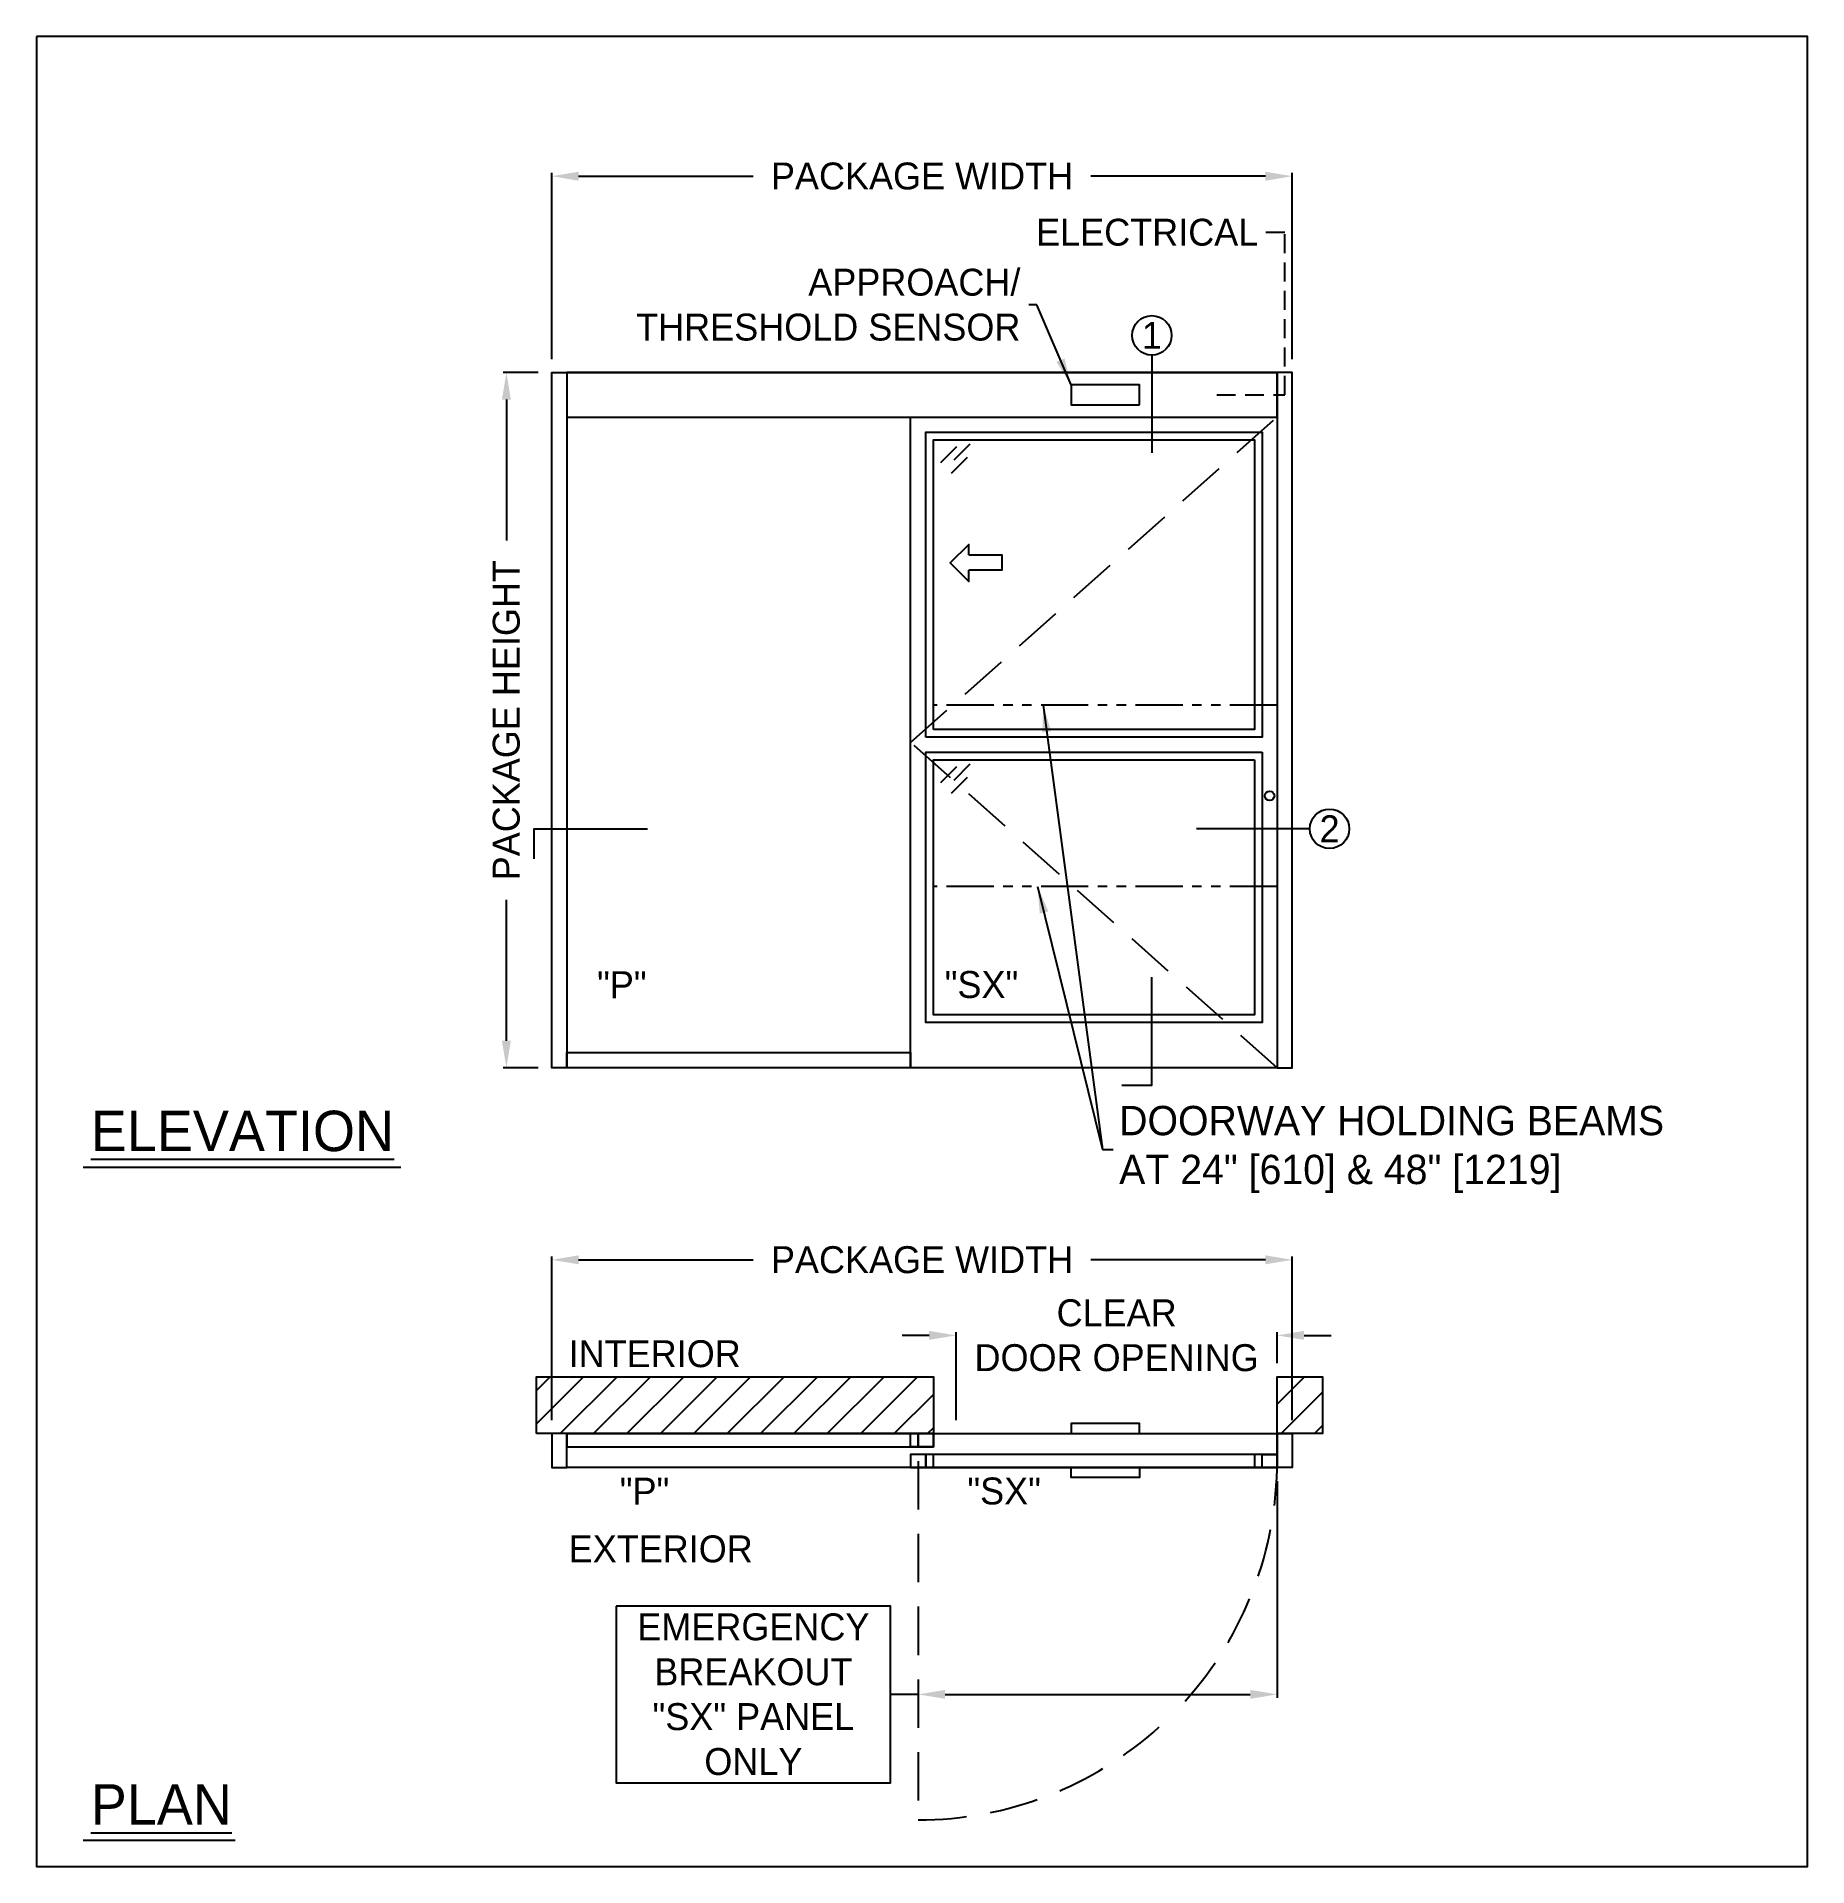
# Model space of a CAD drawing. Header units: inches. Extents: x 0 to 234, y -37 to 292.
# Drawn here: x 0 to 234.3, y 50 to 292.2 of the extents above; entities that cross this region are included whole.
import ezdxf

# ---------------------------------------------------------------- set-up
doc = ezdxf.new("R2010")
doc.units = ezdxf.units.IN
doc.header["$MEASUREMENT"] = 0
doc.header["$PDSIZE"] = -1
doc.linetypes.add('HIDDEN', pattern=[0.075, 0.05, -0.025])
doc.linetypes.add('PHANTOM', pattern=[2.5, 1.25, -0.25, 0.25, -0.25, 0.25, -0.25])
doc.layers.get('0').update_dxf_attribs({"lineweight": 25})
doc.layers.get('Defpoints').update_dxf_attribs({"lineweight": 0})
for name, color, linetype, lineweight in [('BO - ELEVATION', 7, 'HIDDEN', 25), ('BO - PLAN', 7, 'HIDDEN', 25), ('DHB - ELEVATION', 7, 'PHANTOM', 25), ('DIM', 7, 'Continuous', 25), ('NOTES', 7, 'Continuous', 25), ('OBJECTS', 7, 'Continuous', 25)]:
    doc.layers.add(name, color=color, linetype=linetype, lineweight=lineweight)
doc.layers.add('ZOOM BOUNDARY', color=40, linetype='Continuous', lineweight=25, plot=False)
doc.styles.add('DIM', font='ARRomD.shx')
doc.dimstyles.get("Standard").update_dxf_attribs({"dimscale": 0, "dimtxt": 0.36, "dimasz": 0.4, "dimexe": 0.05, "dimexo": 0.2, "dimgap": 0.125, "dimtad": 0, "dimdec": 5, "dimzin": 0, "dimdsep": 46, "dimlunit": 4, "dimtxsty": 'DIM', "dimcen": 0.09, "dimclrd": 256, "dimclre": 256, "dimclrt": 256, "dimadec": 0, "dimazin": 0, "dimtfac": 1, "dimtdec": 4, "dimtofl": 0, "dimtmove": 0, "dimatfit": 3, "dimfxl": 1, "dimfrac": 2, "dimtolj": 1, "dimtzin": 0, "dimlwd": -1, "dimlwe": -1, "dimarcsym": 0})

msp = doc.modelspace()

# ---------------------------------------------------------------- texts
at = {"layer": 'NOTES', "style": 'DIM'}
for s, insert, char_height, width, attachment_point in [('{ELECTRICAL}', (161.665218, 266.26945), 3.564, 30.83303571, 6), ('{1}', (147.588959, 252.643993), 3.564, 4, 5), ('{2}', (171.102899, 187.336008), 3.564, 4, 5), ('{"\\FARItal.shx|c0;P\\FARRomD.shx|c0;"}', (74.165218, 166.697728), 3.564, 4, 4), ('{"\\FARItal.shx|c0;SX\\FARROMD.SHX|c0;"}', (120.165218, 166.697728), 3.564, 4, 4), ('{\\LELEVATION}', (7.165218, 147.307282), 5.347, 40.05841409, 4), ('{INTERIOR}', (70.408343, 117.834652), 3.564, 31.7295832, 4), ('{"\\FARItal.shx|c0;P\\FARRomD.shx|c0;"}', (77.165218, 99.664875), 3.564, 9.43473353, 4), ('{"\\FARItal.shx|c0;SX\\FARROMD.SHX|c0;"}', (123.165218, 99.664875), 3.564, 9.43473353, 4), ('{EXTERIOR}', (70.408343, 92.001348), 3.564, 31.7295832, 4), ('{\\LPLAN}', (7.165218, 58.2082), 5.347, 40.05841409, 4)]:
    msp.add_mtext(s, dxfattribs=dict(at, insert=insert, char_height=char_height, width=width, attachment_point=attachment_point))
for s, insert, char_height, attachment_point in [('{APPROACH/\\PTHRESHOLD SENSOR}', (130.184823, 256.682941), 3.564, 6), ('{DOORWAY HOLDING BEAMS\\PAT 24" [610] & 48" [1219]}', (143.258695, 144.895178), 3.882, 4)]:
    msp.add_mtext(s, dxfattribs=dict(at, insert=insert, char_height=char_height, attachment_point=attachment_point))

# ---------------------------------------------------------------- blocks, each defined once
blk = doc.blocks.new('*D6705')
at = {"layer": 'Defpoints', "color": 0}
for p in [(68.17, 130.28), (68.17, 107.28), (166.17, 107.28)]:
    blk.add_point(p, dxfattribs=at)
at = {"layer": 'DIM'}
for p, q in [((68.17, 109.06), (68.17, 130.73)), ((71.73, 130.28), (94.83, 130.28)), ((162.6, 130.28), (139.5, 130.28)), ((166.17, 109.06), (166.17, 130.73))]:
    blk.add_line(p, q, dxfattribs=at)
for points in [[(71.73, 130.88), (71.73, 129.69), (68.17, 130.28)], [(162.6, 129.69), (162.6, 130.88), (166.17, 130.28)]]:
    blk.add_solid(points, dxfattribs=at)
at = {"layer": 'DIM', "insert": (117.17, 130.28), "char_height": 3.5644, "attachment_point": 5, "style": 'DIM'}
blk.add_mtext('\\A1;{PACKAGE WIDTH}', dxfattribs=at)
blk = doc.blocks.new('*D6706')
at = {"layer": 'Defpoints', "color": 0}
for p in [(62.17, 247.71), (68.17, 247.71), (68.17, 155.71)]:
    blk.add_point(p, dxfattribs=at)
at = {"layer": 'DIM'}
for p, q in [((66.38, 247.71), (61.72, 247.71)), ((62.17, 244.14), (62.17, 225.49)), ((62.17, 159.27), (62.17, 177.92)), ((66.38, 155.71), (61.72, 155.71))]:
    blk.add_line(p, q, dxfattribs=at)
for points in [[(62.76, 244.14), (61.57, 244.14), (62.17, 247.71)], [(61.57, 159.27), (62.76, 159.27), (62.17, 155.71)]]:
    blk.add_solid(points, dxfattribs=at)
at = {"layer": 'DIM', "insert": (62.17, 201.71), "char_height": 3.5644, "attachment_point": 5, "rotation": 90, "style": 'DIM'}
blk.add_mtext('\\A1;{PACKAGE HEIGHT}', dxfattribs=at)
blk = doc.blocks.new('pfeil1')
at = {"color": 0, "linetype": 'ByBlock', "lineweight": -2}
for points in [[(3.67, -15.77), (3.67, 0), (-3.67, 0), (-3.67, -15.77)], [(3.67, -15.77), (8.59, -15.77), (-0.26, -24.73), (-0.26, -24.73), (-9.1, -15.77), (-3.67, -15.77)]]:
    blk.add_lwpolyline(points, dxfattribs=at)
blk = doc.blocks.new('A$C12353')
for p, q in [((3.06, -0.94), (0.94, -3.06)), ((4.47, -2.35), (2.35, -4.47)), ((4.83, -0.59), (2.71, -2.71))]:
    blk.add_line(p, q)
blk = doc.blocks.new('*D6707')
at = {"layer": 'Defpoints', "color": 0}
for p in [(121.67, 120.28), (164.17, 114.8), (121.67, 107.28)]:
    blk.add_point(p, dxfattribs=at)
at = {"layer": 'DIM'}
for p, q in [((118.1, 120.28), (114.54, 120.28)), ((121.67, 109.06), (121.67, 120.73)), ((164.17, 116.59), (164.17, 120.73)), ((167.73, 120.28), (171.29, 120.28))]:
    blk.add_line(p, q, dxfattribs=at)
for points in [[(118.1, 119.69), (118.1, 120.88), (121.67, 120.28)], [(167.73, 120.88), (167.73, 119.69), (164.17, 120.28)]]:
    blk.add_solid(points, dxfattribs=at)
at = {"layer": 'DIM', "insert": (142.92, 120.28), "char_height": 3.5644, "attachment_point": 5, "style": 'DIM'}
blk.add_mtext('\\A1;{CLEAR\\PDOOR OPENING}', dxfattribs=at)
blk = doc.blocks.new('*D6708')
at = {"layer": 'Defpoints', "color": 0}
for p in [(166.17, 273.71), (68.17, 247.71), (166.17, 247.71)]:
    blk.add_point(p, dxfattribs=at)
at = {"layer": 'DIM'}
for p, q in [((68.17, 249.49), (68.17, 274.15)), ((71.73, 273.71), (94.83, 273.71)), ((162.6, 273.71), (139.5, 273.71)), ((166.17, 249.49), (166.17, 274.15))]:
    blk.add_line(p, q, dxfattribs=at)
for points in [[(71.73, 274.3), (71.73, 273.11), (68.17, 273.71)], [(162.6, 273.11), (162.6, 274.3), (166.17, 273.71)]]:
    blk.add_solid(points, dxfattribs=at)
at = {"layer": 'DIM', "insert": (117.17, 273.71), "char_height": 3.5644, "attachment_point": 5, "style": 'DIM'}
blk.add_mtext('\\A1;{PACKAGE WIDTH}', dxfattribs=at)
blk = doc.blocks.new('*D6728')
at = {"layer": 'Defpoints', "color": 0}
for p in [(164.17, 102.78), (116.67, 81.97), (164.17, 72.77)]:
    blk.add_point(p, dxfattribs=at)
at = {"layer": 'DIM'}
for p, q in [((164.17, 101), (164.17, 72.32)), ((116.67, 72.77), (113.1, 72.77)), ((120.23, 72.77), (160.6, 72.77))]:
    blk.add_line(p, q, dxfattribs=at)
for points in [[(120.23, 73.36), (120.23, 72.18), (116.67, 72.77)], [(160.6, 72.18), (160.6, 73.36), (164.17, 72.77)]]:
    blk.add_solid(points, dxfattribs=at)
at = {"layer": 'DIM', "insert": (94.85, 72.77), "char_height": 3.5644, "attachment_point": 5, "style": 'DIM'}
blk.add_mtext('\\A1;{EMERGENCY\\PBREAKOUT\\P\\FARItal.shx|c0;"SX"\\FARRomD.shx|c0; PANEL\\PONLY}', dxfattribs=at)

# ---------------------------------------------------------------- dimensions: what is measured, and where the dimension line sits
at = {"layer": 'DIM'}
dim = msp.add_linear_dim(base=(166.165218, 273.706312), p1=(68.165218, 247.706312), p2=(166.165218, 247.706312), text='{PACKAGE WIDTH}', dimstyle='Standard', override={"dimscale": 8.911, "dimtxt": 0.4, "dimlfac": 1, "dimfxlon": 0}, dxfattribs=at)
dim.commit()
dim.dimension.update_dxf_attribs({"geometry": '*D6708', "text_midpoint": (117.165218, 273.706312)})
for base, p1, p2, angle, text, override, picture, middle in [((62.165218, 247.706312), (68.165218, 155.706312), (68.165218, 247.706312), 90, '{PACKAGE HEIGHT}', {"dimscale": 8.911, "dimtxt": 0.4, "dimlfac": 1, "dimlunit": 5, "dimfxlon": 0, "dimtolj": 1}, '*D6706', (62.165218, 201.706312)), ((68.165218, 130.281), (166.165218, 107.281), (68.165218, 107.281), 180, '{PACKAGE WIDTH}', {"dimscale": 8.911, "dimtxt": 0.4, "dimlfac": 1, "dimfxlon": 0}, '*D6705', (117.165218, 130.281)), ((121.665218, 120.281), (164.165218, 114.805), (121.665218, 107.281), 180, '{CLEAR\\PDOOR OPENING}', {"dimscale": 8.911, "dimtxt": 0.4, "dimfxlon": 0, "dimtolj": 1}, '*D6707', (142.915218, 120.281))]:
    dim = msp.add_linear_dim(base=base, p1=p1, p2=p2, angle=angle, text=text, dimstyle='Standard', override=override, dxfattribs=at)
    dim.commit()
    dim.dimension.update_dxf_attribs({"geometry": picture, "text_midpoint": middle})
dim = msp.add_linear_dim(base=(164.165218, 72.769124), p1=(116.665218, 81.971033), p2=(164.165218, 102.781), text='{EMERGENCY\\PBREAKOUT\\P\\FARItal.shx|c0;"SX"\\FARRomD.shx|c0; PANEL\\PONLY}', dimstyle='Standard', override={"dimscale": 8.911, "dimtxt": 0.4, "dimse1": 1, "dimse2": 0, "dimfxlon": 0, "dimtolj": 1}, dxfattribs=at)
dim.commit()
dim.dimension.update_dxf_attribs({"geometry": '*D6728', "text_midpoint": (94.846528, 72.769124), "dimtype": 160})

# ---------------------------------------------------------------- hatches: boundary and pattern name
h = msp.add_hatch()
h.set_pattern_fill('ANSI31', color=256, scale=25, style=0)
h.set_pattern_definition([(45, (-11910.673, -5641.296), (-2.2097087, 2.2097087), [])])
h.paths.add_polyline_path([(66.165218, 107.281), (66.165218, 114.805), (118.665218, 114.805), (118.665218, 107.281)])
h = msp.add_hatch()
h.set_pattern_fill('ANSI31', color=256, scale=25, angle=270, style=0)
h.set_pattern_definition([(225, (4904.039, -107.539), (-2.2097087, 2.2097087), [])])
h.paths.add_polyline_path([(164.165218, 107.281), (164.165218, 114.805), (170.165218, 114.805), (170.165218, 107.281)])

# ---------------------------------------------------------------- linework, layer by layer
for p, q in [((48.184925, 142.520923), (6.162116, 142.520923)), ((26.276561, 53.421841), (6.162116, 53.421841))]:
    msp.add_line(p, q)
at = {"linetype": 'HIDDEN', "ltscale": 50}
msp.add_lwpolyline([(156.165218, 244.768812), (165.165218, 244.768812), (165.165218, 266.26945), (162.165218, 266.26945)], dxfattribs=at)
for points in [[(70.165218, 247.706312), (70.165218, 155.706312), (68.165218, 155.706312), (68.165218, 247.706312), (70.165218, 247.706312)], [(70.165218, 247.706312), (164.165218, 247.706312)], [(164.165218, 247.706312), (164.165218, 155.706312), (166.165218, 155.706312), (166.165218, 247.706312), (164.165218, 247.706312)]]:
    msp.add_lwpolyline(points)
for points in [[(70.165218, 247.706312), (70.165218, 241.831312), (164.165218, 241.831312), (164.165218, 247.706312)], [(145.942777, 243.462378), (145.942777, 246.075245), (136.887659, 246.075245), (136.887659, 243.462378)], [(164.165218, 241.831312), (164.165218, 155.706312), (115.665218, 155.706312), (115.665218, 241.831312)], [(117.665218, 199.456312), (117.665218, 239.831312), (162.165218, 239.831312), (162.165218, 199.456312)], [(118.665218, 200.456312), (118.665218, 238.831312), (161.165218, 238.831312), (161.165218, 200.456312)], [(162.165218, 197.456312), (162.165218, 161.706312), (117.665218, 161.706312), (117.665218, 197.456312)], [(161.165218, 196.456312), (161.165218, 162.706312), (118.665218, 162.706312), (118.665218, 196.456312)], [(115.665218, 157.706312), (115.665218, 155.706312), (70.165218, 155.706312), (70.165218, 157.706312)], [(66.165218, 107.281), (66.165218, 114.805), (118.665218, 114.805), (118.665218, 107.281)], [(164.165218, 107.281), (164.165218, 114.805), (170.165218, 114.805), (170.165218, 107.281)], [(68.165218, 107.281), (68.165218, 102.781), (70.165218, 102.781), (70.165218, 107.281)], [(118.665218, 105.531), (118.665218, 107.281), (70.165218, 107.281), (70.165218, 105.531)], [(164.165218, 107.281), (164.165218, 102.781), (70.165218, 102.781), (70.165218, 107.281)], [(115.665218, 105.531), (115.665218, 107.281), (116.665218, 107.281), (116.665218, 105.531)], [(118.665218, 107.281), (118.665218, 105.531), (116.665218, 105.531), (116.665218, 107.281)], [(118.665218, 107.281), (118.665218, 105.531), (116.665218, 105.531), (116.665218, 107.281)], [(145.942777, 107.281), (145.942777, 108.599929), (136.887659, 108.599929), (136.887659, 107.281)], [(166.165218, 107.281), (166.165218, 102.781), (164.165218, 102.781), (164.165218, 107.281)], [(164.165218, 102.781), (164.165218, 104.531), (115.665218, 104.531), (115.665218, 102.781)], [(115.665218, 104.531), (115.665218, 102.781), (117.665218, 102.781), (117.665218, 104.531)], [(115.665218, 104.531), (115.665218, 102.781), (117.665218, 102.781), (117.665218, 104.531)], [(118.665218, 102.781), (118.665218, 104.531), (117.665218, 104.531), (117.665218, 102.781)], [(162.165218, 102.781), (162.165218, 104.531), (161.165218, 104.531), (161.165218, 102.781)], [(164.165218, 104.531), (164.165218, 102.781), (162.165218, 102.781), (162.165218, 104.531)], [(145.942777, 102.781), (145.942777, 101.462071), (136.887659, 101.462071), (136.887659, 102.781)], [(76.706114, 84.462324), (76.706114, 61.075924), (112.986943, 61.075924), (112.986943, 84.462324)]]:
    msp.add_lwpolyline(points, close=True)
msp.add_circle((163.165218, 191.706312), 0.625)
at = {"layer": 'BO - ELEVATION', "ltscale": 128.432}
for p, q in [((115.665218, 198.768812), (164.165218, 241.831312)), ((164.165218, 155.706312), (115.665218, 198.768812))]:
    msp.add_line(p, q, dxfattribs=at)
at = {"layer": 'BO - PLAN', "ltscale": 128.432}
msp.add_line((116.665218, 103.656), (116.665218, 56.156), dxfattribs=at)
for start, end in [(318.02863657, 0), (270, 312.19674064)]:
    msp.add_arc((116.665218, 103.656), 47.5, start, end, dxfattribs=at)
at = {"layer": 'DHB - ELEVATION', "ltscale": 5}
for p, q in [((164.165218, 203.706312), (118.665218, 203.706312)), ((164.165218, 179.706312), (118.665218, 179.706312))]:
    msp.add_line(p, q, dxfattribs=at)
at = {"layer": 'NOTES'}
for p, q in [((147.588959, 250.033438), (147.588959, 237.081312)), ((168.492344, 187.336008), (153.492344, 187.336008))]:
    msp.add_line(p, q, dxfattribs=at)
for points in [[(65.838092, 183.336008), (65.838092, 187.336008), (80.838092, 187.336008)], [(143.588959, 153.379185), (147.588959, 153.379185), (147.588959, 167.706312)]]:
    msp.add_lwpolyline(points, dxfattribs=at)
for centre in [(147.588959, 252.643993), (171.102899, 187.336008)]:
    msp.add_circle(centre, 2.610555, dxfattribs=at)
at = {"layer": 'ZOOM BOUNDARY'}
msp.add_lwpolyline([(0, 292.185157), (0, 50), (234.330436, 50), (234.330436, 292.185157)], close=True, dxfattribs=at)

# ---------------------------------------------------------------- block references
at = {"layer": 'OBJECTS'}
for p in [(118.665218, 238.831312), (118.665218, 196.456312)]:
    msp.add_blockref('A$C12353', p, dxfattribs=at)
at = {"layer": 'OBJECTS', "xscale": -0.2755905511810308, "yscale": 0.2755905511810308, "zscale": 0.2755905511811024, "rotation": 270}
msp.add_blockref('pfeil1', (127.708515, 222.584954), dxfattribs=at)

msp.set_redraw_order([(e.dxf.handle, doc.entitydb.next_handle()) for e in msp.query("TEXT MTEXT ATTDEF DIMENSION ARC_DIMENSION")])  # texts and dimensions are drawn at this point

# ---------------------------------------------------------------- leaders
at = {"layer": 'NOTES', "annotation_type": 0, "has_hookline": 1}
for points, hookline_direction, text_width in [([(136.887659, 246.075245), (132.372322, 256.682941), (131.298698, 256.682941)], 1, 54.154768), ([(133.199912, 203.706312), (141.071196, 144.895178), (142.14482, 144.895178)], 0, 87.454759), ([(132.464786, 179.706312), (141.071196, 144.895178), (142.459445, 144.895178)], 0, 87.454759)]:
    msp.add_leader(points, dimstyle='Standard', override={"dimscale": 8.911, "dimasz": 0.4}, dxfattribs=dict(at, hookline_direction=hookline_direction, text_width=text_width))

doc.saveas('drawing.dxf')
